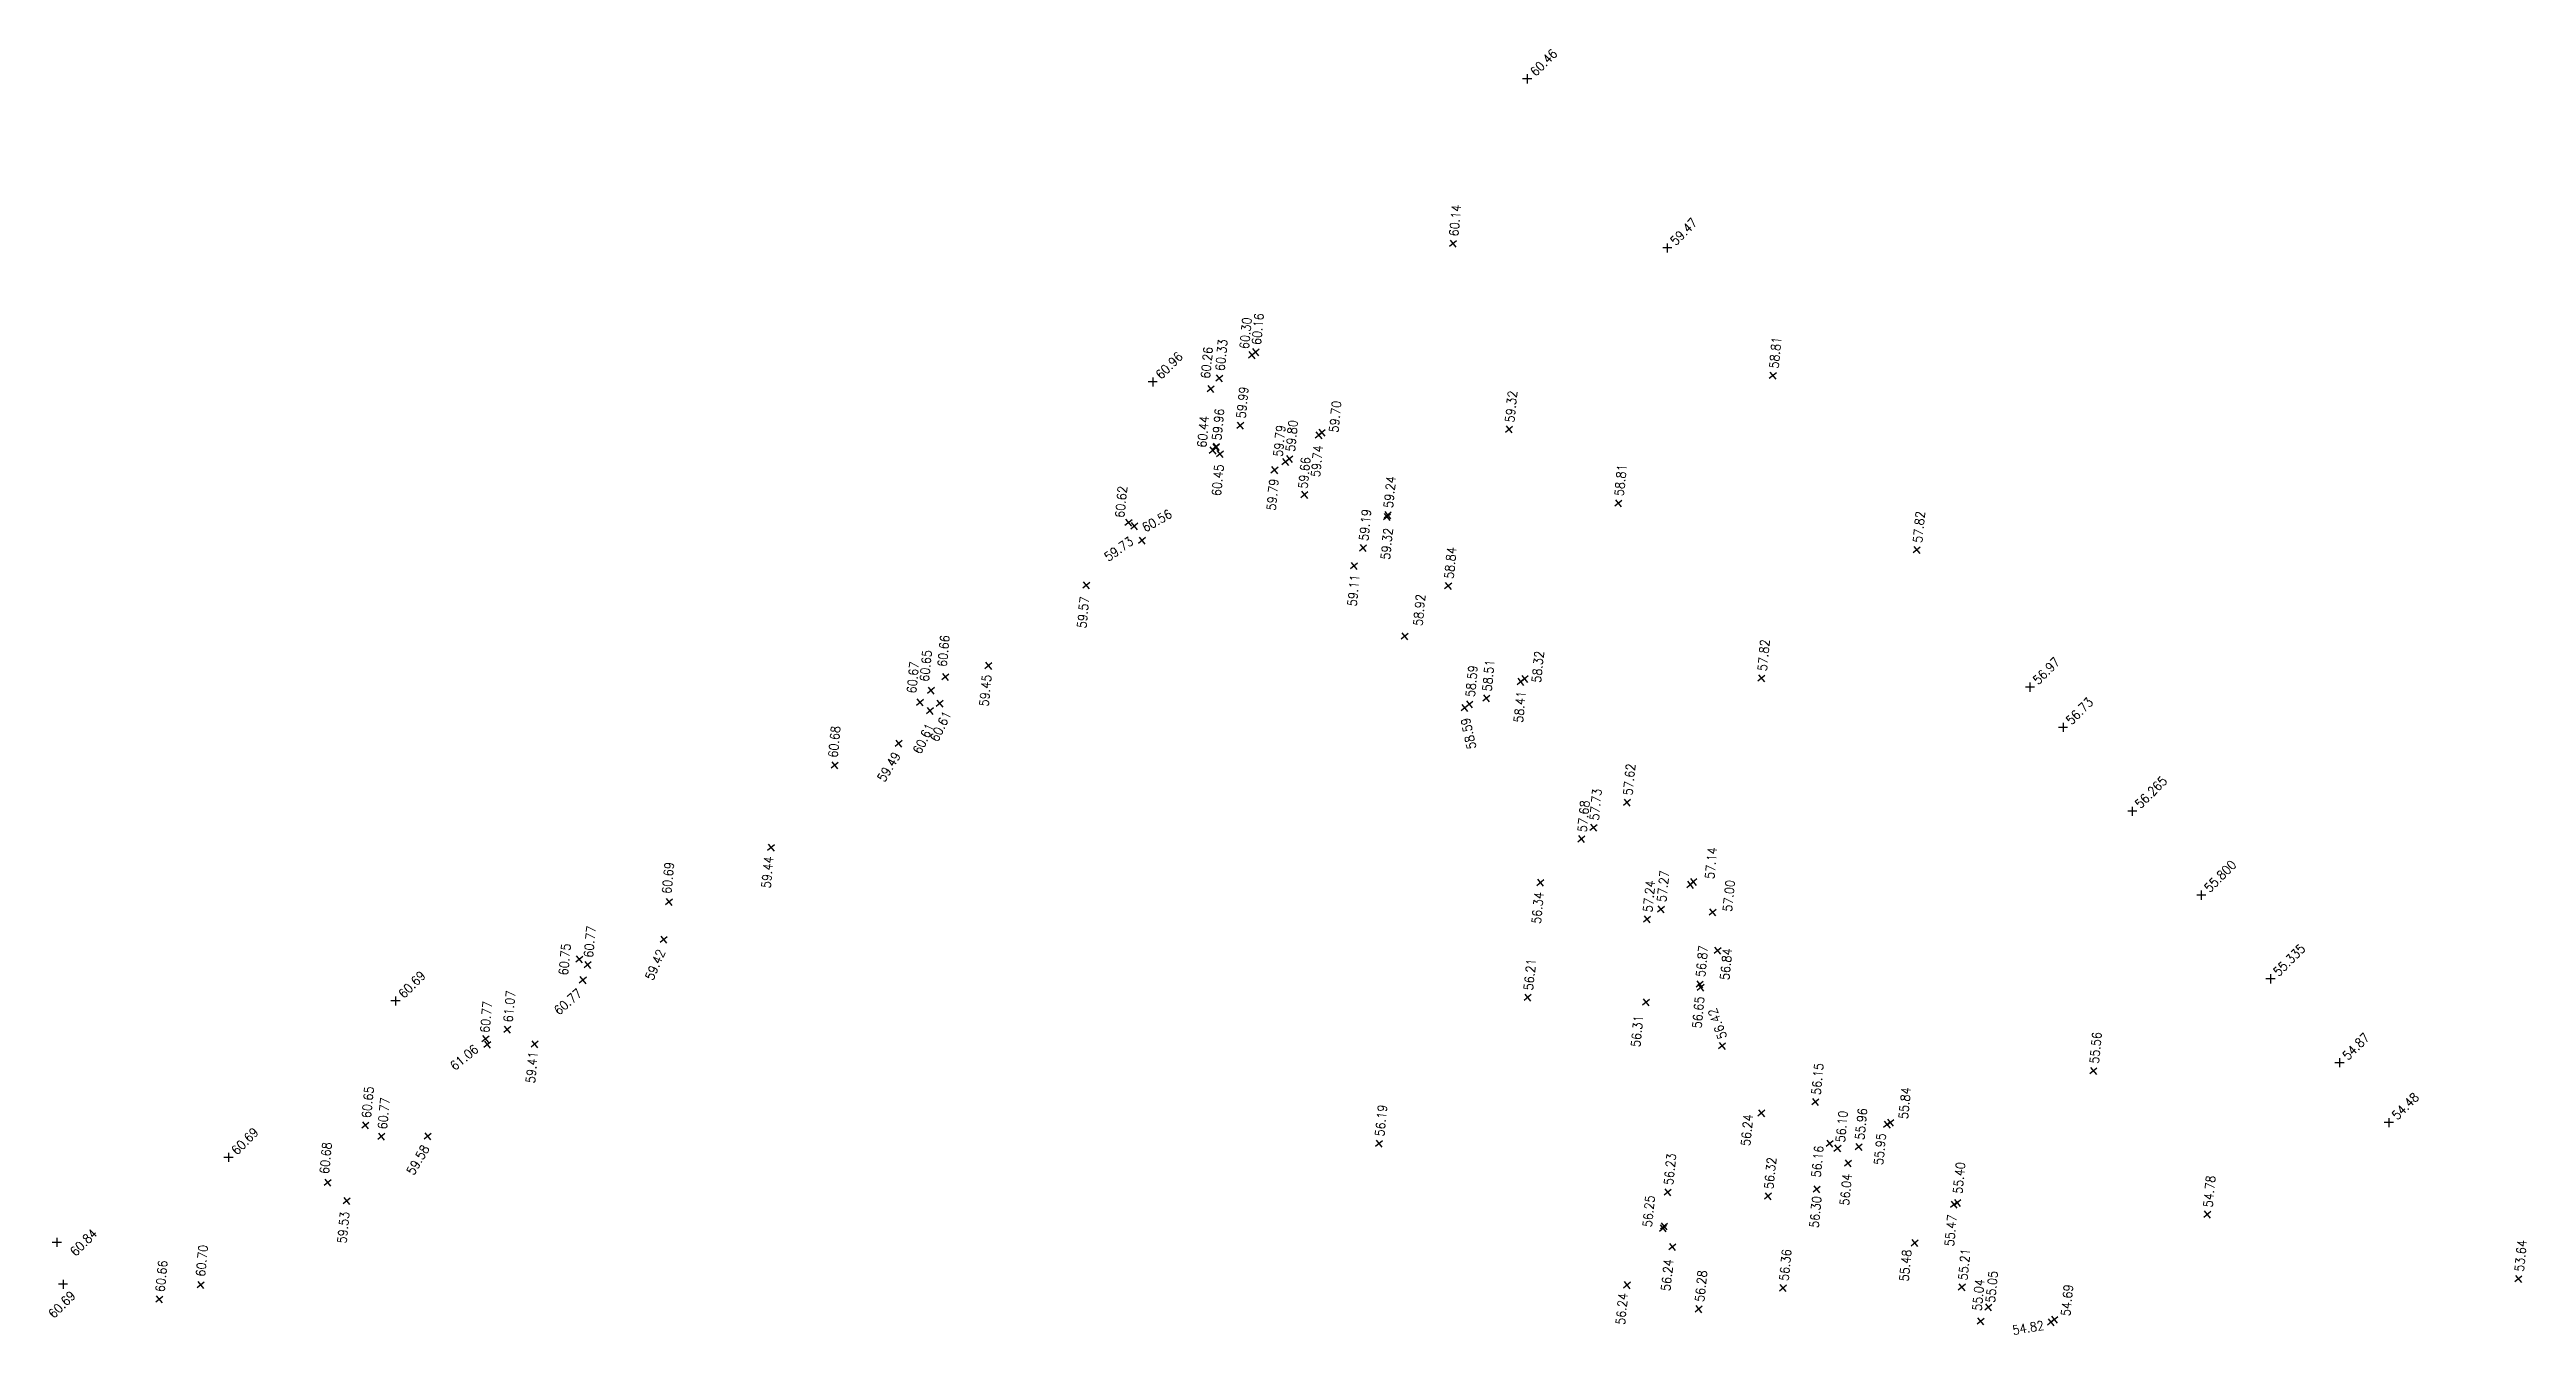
# Model space of a CAD drawing. Header units: metres. Extents: x 815 to 1022, y 915 to 1121.
# Drawn here: x 873.6 to 982, y 1065 to 1121.2 of the extents above; entities that cross this region are included whole.
import ezdxf
from ezdxf.enums import TextEntityAlignment as Align

# ---------------------------------------------------------------- set-up
doc = ezdxf.new("R2010")
doc.units = ezdxf.units.M
doc.header["$LTSCALE"] = 2
doc.header["$PDMODE"] = 35
doc.header["$PDSIZE"] = 0.002
for name, color, linetype in [('__TOPO', 7, 'Continuous'), ('ASPHALT', 5, 'Continuous'), ('BUILDG', 4, 'Continuous'), ('CONCRT', 5, 'Continuous'), ('CURB', 5, 'Continuous'), ('ELEV', 1, 'Continuous'), ('GUTTER', 7, 'Continuous'), ('NAME', 7, 'Continuous'), ('NATGRD', 7, 'Continuous'), ('NOTE', 2, 'Continuous'), ('RTWALL', 6, 'Continuous'), ('SIDEWALK', 5, 'Continuous'), ('X-OVER', 7, 'Continuous')]:
    doc.layers.add(name, color=color, linetype=linetype)
doc.styles.add('ROMANS', font='ROMANS.SHX')

# ---------------------------------------------------------------- blocks, each defined once
blk = doc.blocks.new('CROSS-UNDERHILL')
at = {"color": 1}
for p, q in [((0.001, 0), (-0.001, 0)), ((0, 0.001), (0, -0.001))]:
    blk.add_line(p, q, dxfattribs=at)
blk = doc.blocks.new('Point-Underhill')
at = {"lineweight": 0}
blk.add_point((0, 0), dxfattribs=at)
at = {"layer": '__TOPO'}
blk.add_point((0, 0), dxfattribs=at)
at = {"lineweight": 0}
blk.add_blockref('CROSS-UNDERHILL', (0, 0), dxfattribs=at)
at = {"layer": 'ELEV', "lineweight": 0, "style": 'ROMANS', "width": 0.9}
for tag, p in [('ELEV2', (-0.00106, 0.00325)), ('ELEV', (0.00114, 0.00112))]:
    blk.add_attdef(tag, text='', height=0.002, rotation=45, dxfattribs=at).set_placement(p, align=Align.MIDDLE_LEFT)
at = {"layer": 'NAME', "lineweight": 0, "style": 'ROMANS', "width": 0.9}
blk.add_attdef('NAME', text='', height=0.002, dxfattribs=at).set_placement((-0.00267, 0.00004), align=Align.MIDDLE_RIGHT)
at = {"layer": 'NOTE', "lineweight": 0, "style": 'ROMANS', "width": 0.9}
for tag, p in [('NOTE', (-0.00047, -0.00269)), ('NOTE2', (-0.00047, -0.00595))]:
    blk.add_attdef(tag, text='', height=0.002, dxfattribs=at).set_placement(p, align=Align.TOP_CENTER)

msp = doc.modelspace()

# ---------------------------------------------------------------- block references
at = {"layer": 'ASPHALT'}
ref = msp.add_blockref('Point-Underhill', (935.02, 1112.75, 60.14), dxfattribs=dict(at, xscale=200.0000000000001, yscale=200.0000000000001, zscale=0.8000000000000007, rotation=39.54500000000002))
ref.add_attrib('ELEV', '60.14', dxfattribs={"layer": 'ELEV', "lineweight": 0, "height": 0.4, "rotation": 84.545, "style": 'ROMANS', "width": 0.9}).set_placement((935.05, 1113.07), align=Align.MIDDLE_LEFT)
ref = msp.add_blockref('Point-Underhill', (949.02, 1106.97, 58.83), dxfattribs=dict(at, xscale=200.0000000000001, yscale=200.0000000000001, zscale=0.8000000000000007, rotation=39.54500000000002))
ref.add_attrib('ELEV', '58.81', dxfattribs={"layer": 'ELEV', "lineweight": 0, "height": 0.4, "rotation": 84.545, "style": 'ROMANS', "width": 0.9}).set_placement((949.06, 1107.29, 0.02), align=Align.MIDDLE_LEFT)
ref = msp.add_blockref('Point-Underhill', (937.47, 1104.62, 59.32), dxfattribs=dict(at, xscale=200, yscale=200, zscale=0.8000000000000007, rotation=39.54500000000004))
ref.add_attrib('ELEV', '59.32', dxfattribs={"layer": 'ELEV', "lineweight": 0, "height": 0.4, "rotation": 84.545, "style": 'ROMANS', "width": 0.9}).set_placement((937.5, 1104.93), align=Align.MIDDLE_LEFT)
ref = msp.add_blockref('Point-Underhill', (927.21, 1102.84, 59.79), dxfattribs=dict(at, xscale=200.0000000000001, yscale=200.0000000000001, zscale=0.8000000000000007, rotation=39.54500000000002))
ref.add_attrib('ELEV', '59.79', dxfattribs={"layer": 'ELEV', "lineweight": 0, "height": 0.4, "rotation": 84.545, "style": 'ROMANS', "width": 0.9}).set_placement((927.06, 1101.08), align=Align.MIDDLE_LEFT)
ref = msp.add_blockref('Point-Underhill', (928.52, 1101.76, 59.66), dxfattribs=dict(at, xscale=200, yscale=200, zscale=0.8000000000000007, rotation=39.54500000000004))
ref.add_attrib('ELEV', '59.66', dxfattribs={"layer": 'ELEV', "lineweight": 0, "height": 0.4, "rotation": 84.545, "style": 'ROMANS', "width": 0.9}).set_placement((928.45, 1102.03), align=Align.MIDDLE_LEFT)
ref = msp.add_blockref('Point-Underhill', (942.26, 1101.39, 58.81), dxfattribs=dict(at, xscale=200.0000000000001, yscale=200.0000000000001, zscale=0.8000000000000007, rotation=39.54500000000002))
ref.add_attrib('ELEV', '58.81', dxfattribs={"layer": 'ELEV', "lineweight": 0, "height": 0.4, "rotation": 84.545, "style": 'ROMANS', "width": 0.9}).set_placement((942.29, 1101.71), align=Align.MIDDLE_LEFT)
ref = msp.add_blockref('Point-Underhill', (955.32, 1099.35, 57.79), dxfattribs=dict(at, xscale=200, yscale=200, zscale=0.8000000000000007, rotation=39.54500000000004))
ref.add_attrib('ELEV', '57.82', dxfattribs={"layer": 'ELEV', "lineweight": 0, "height": 0.4, "rotation": 84.545, "style": 'ROMANS', "width": 0.9}).set_placement((955.35, 1099.66, -0.03), align=Align.MIDDLE_LEFT)
ref = msp.add_blockref('Point-Underhill', (948.52, 1093.73, 57.82), dxfattribs=dict(at, xscale=200, yscale=200, zscale=0.8000000000000007, rotation=39.54500000000004))
ref.add_attrib('ELEV', '57.82', dxfattribs={"layer": 'ELEV', "lineweight": 0, "height": 0.4, "rotation": 84.545, "style": 'ROMANS', "width": 0.9}).set_placement((948.55, 1094.05), align=Align.MIDDLE_LEFT)
ref = msp.add_blockref('Point-Underhill', (940.64, 1086.7, 57.68), dxfattribs=dict(at, xscale=200, yscale=200, zscale=0.8000000000000007, rotation=39.54500000000004))
ref.add_attrib('ELEV', '57.68', dxfattribs={"layer": 'ELEV', "lineweight": 0, "height": 0.4, "rotation": 84.545, "style": 'ROMANS', "width": 0.9}).set_placement((940.67, 1087.01), align=Align.MIDDLE_LEFT)
ref = msp.add_blockref('Point-Underhill', (938.84, 1084.79, 56.34), dxfattribs=dict(at, xscale=200, yscale=200, zscale=0.8000000000000007, rotation=39.54500000000004))
ref.add_attrib('ELEV', '56.34', dxfattribs={"layer": 'ELEV', "lineweight": 0, "height": 0.4, "rotation": 84.545, "style": 'ROMANS', "width": 0.9}).set_placement((938.66, 1083), align=Align.MIDDLE_LEFT)
ref = msp.add_blockref('Point-Underhill', (938.29, 1079.77, 56.21), dxfattribs=dict(at, xscale=200, yscale=200, zscale=0.8000000000000007, rotation=39.54500000000004))
ref.add_attrib('ELEV', '56.21', dxfattribs={"layer": 'ELEV', "lineweight": 0, "height": 0.4, "rotation": 84.545, "style": 'ROMANS', "width": 0.9}).set_placement((938.32, 1080.09), align=Align.MIDDLE_LEFT)
ref = msp.add_blockref('Point-Underhill', (943.47, 1079.56, 56.31), dxfattribs=dict(at, xscale=200.0000000000001, yscale=200.0000000000001, zscale=0.8000000000000007, rotation=39.54500000000002))
ref.add_attrib('ELEV', '56.31', dxfattribs={"layer": 'ELEV', "lineweight": 0, "height": 0.4, "rotation": 84.545, "style": 'ROMANS', "width": 0.9}).set_placement((943.01, 1077.61), align=Align.MIDDLE_LEFT)
ref = msp.add_blockref('Point-Underhill', (946.8, 1077.65, 56.42), dxfattribs=dict(at, xscale=200.0000000000001, yscale=200.0000000000001, zscale=0.8000000000000007, rotation=39.54500000000002))
ref.add_attrib('ELEV', '56.42', dxfattribs={"layer": 'ELEV', "lineweight": 0, "height": 0.4, "rotation": 110.0973, "style": 'ROMANS', "width": 0.9}).set_placement((946.83, 1077.97), align=Align.MIDDLE_LEFT)
ref = msp.add_blockref('Point-Underhill', (963.05, 1076.56, 55.56), dxfattribs=dict(at, xscale=200.0000000000001, yscale=200.0000000000001, zscale=0.8000000000000007, rotation=39.54500000000002))
ref.add_attrib('ELEV', '55.56', dxfattribs={"layer": 'ELEV', "lineweight": 0, "height": 0.4, "rotation": 84.545, "style": 'ROMANS', "width": 0.9}).set_placement((963.08, 1076.88), align=Align.MIDDLE_LEFT)
ref = msp.add_blockref('Point-Underhill', (950.88, 1075.2, 56.15), dxfattribs=dict(at, xscale=200, yscale=200, zscale=0.8000000000000007, rotation=39.54500000000004))
ref.add_attrib('ELEV', '56.15', dxfattribs={"layer": 'ELEV', "lineweight": 0, "height": 0.4, "rotation": 84.545, "style": 'ROMANS', "width": 0.9}).set_placement((950.91, 1075.52), align=Align.MIDDLE_LEFT)
ref = msp.add_blockref('Point-Underhill', (931.78, 1073.38, 56.19), dxfattribs=dict(at, xscale=200, yscale=200, zscale=0.8000000000000007, rotation=39.54500000000004))
ref.add_attrib('ELEV', '56.19', dxfattribs={"layer": 'ELEV', "lineweight": 0, "height": 0.4, "rotation": 84.545, "style": 'ROMANS', "width": 0.9}).set_placement((931.81, 1073.7), align=Align.MIDDLE_LEFT)
ref = msp.add_blockref('Point-Underhill', (948.52, 1074.71, 56.24), dxfattribs=dict(at, xscale=200.0000000000001, yscale=200.0000000000001, zscale=0.8000000000000007, rotation=39.54500000000002))
ref.add_attrib('ELEV', '56.24', dxfattribs={"layer": 'ELEV', "lineweight": 0, "height": 0.4, "rotation": 84.545, "style": 'ROMANS', "width": 0.9}).set_placement((947.82, 1073.28), align=Align.MIDDLE_LEFT)
ref = msp.add_blockref('Point-Underhill', (944.42, 1071.25, 56.23), dxfattribs=dict(at, xscale=200.0000000000001, yscale=200.0000000000001, zscale=0.8000000000000007, rotation=39.54500000000002))
ref.add_attrib('ELEV', '56.23', dxfattribs={"layer": 'ELEV', "lineweight": 0, "height": 0.4, "rotation": 84.545, "style": 'ROMANS', "width": 0.9}).set_placement((944.45, 1071.57), align=Align.MIDDLE_LEFT)
ref = msp.add_blockref('Point-Underhill', (968.03, 1070.28, 54.78), dxfattribs=dict(at, xscale=200, yscale=200, zscale=0.8000000000000007, rotation=39.54500000000004))
ref.add_attrib('ELEV', '54.78', dxfattribs={"layer": 'ELEV', "lineweight": 0, "height": 0.4, "rotation": 84.545, "style": 'ROMANS', "width": 0.9}).set_placement((968.06, 1070.6), align=Align.MIDDLE_LEFT)
at = {"layer": 'ASPHALT', "xscale": 200.0000000000001, "yscale": 200.0000000000001, "zscale": 0.8000000000000007, "rotation": 39.54500000000002}
msp.add_blockref('Point-Underhill', (944.21, 1069.67, 56.26), dxfattribs=at)
at = {"layer": 'ASPHALT'}
ref = msp.add_blockref('Point-Underhill', (944.62, 1068.86, 56.24), dxfattribs=dict(at, xscale=200.0000000000001, yscale=200.0000000000001, zscale=0.8000000000000007, rotation=39.54500000000002))
ref.add_attrib('ELEV', '56.24', dxfattribs={"layer": 'ELEV', "lineweight": 0, "height": 0.4, "rotation": 84.545, "style": 'ROMANS', "width": 0.9}).set_placement((944.33, 1066.94), align=Align.MIDDLE_LEFT)
ref = msp.add_blockref('Point-Underhill', (981.65, 1067.46, 53.64), dxfattribs=dict(at, xscale=200.0000000000001, yscale=200.0000000000001, zscale=0.8000000000000007, rotation=39.54500000000002))
ref.add_attrib('ELEV', '53.64', dxfattribs={"layer": 'ELEV', "lineweight": 0, "height": 0.4, "rotation": 84.545, "style": 'ROMANS', "width": 0.9}).set_placement((981.68, 1067.78), align=Align.MIDDLE_LEFT)
ref = msp.add_blockref('Point-Underhill', (958.45, 1066.22, 55.05), dxfattribs=dict(at, xscale=200.0000000000001, yscale=200.0000000000001, zscale=0.8000000000000007, rotation=39.54500000000002))
ref.add_attrib('ELEV', '55.05', dxfattribs={"layer": 'ELEV', "lineweight": 0, "height": 0.4, "rotation": 84.545, "style": 'ROMANS', "width": 0.9}).set_placement((958.54, 1066.43), align=Align.MIDDLE_LEFT)
ref = msp.add_blockref('Point-Underhill', (942.64, 1067.19, 56.24), dxfattribs=dict(at, xscale=200.0000000000001, yscale=200.0000000000001, zscale=0.8000000000000007, rotation=39.54500000000002))
ref.add_attrib('ELEV', '56.24', dxfattribs={"layer": 'ELEV', "lineweight": 0, "height": 0.4, "rotation": 84.545, "style": 'ROMANS', "width": 0.9}).set_placement((942.34, 1065.46), align=Align.MIDDLE_LEFT)
at = {"layer": 'BUILDG'}
ref = msp.add_blockref('Point-Underhill', (924.82, 1103.55, 60.45), dxfattribs=dict(at, xscale=200.0000000000001, yscale=200.0000000000001, zscale=0.8000000000000007, rotation=39.54500000000002))
ref.add_attrib('ELEV', '60.45', dxfattribs={"layer": 'ELEV', "lineweight": 0, "height": 0.4, "rotation": 84.545, "style": 'ROMANS', "width": 0.9}).set_placement((924.66, 1101.71), align=Align.MIDDLE_LEFT)
ref = msp.add_blockref('Point-Underhill', (921.07, 1100.39, 60.56), dxfattribs=dict(at, xscale=200, yscale=200, zscale=0.8000000000000007, rotation=39.54500000000004))
ref.add_attrib('ELEV', '60.56', dxfattribs={"layer": 'ELEV', "lineweight": 0, "height": 0.4, "rotation": 29.6161, "style": 'ROMANS', "width": 0.9}).set_placement((921.46, 1100.29), align=Align.MIDDLE_LEFT)
ref = msp.add_blockref('Point-Underhill', (873.92, 1069.06, 60.84), dxfattribs=dict(at, xscale=200, yscale=200, zscale=0.8))
ref.add_attrib('ELEV', '60.84', dxfattribs={"layer": 'ELEV', "lineweight": 0, "height": 0.4, "rotation": 45, "style": 'ROMANS', "width": 0.9}).set_placement((874.6, 1068.57), align=Align.MIDDLE_LEFT)
at = {"layer": 'CONCRT'}
ref = msp.add_blockref('Point-Underhill', (912.18, 1093.2, 60.65), dxfattribs=dict(at, xscale=200, yscale=200, zscale=0.8000000000000007, rotation=39.54500000000004))
ref.add_attrib('ELEV', '60.65', dxfattribs={"layer": 'ELEV', "lineweight": 0, "height": 0.4, "rotation": 84.545, "style": 'ROMANS', "width": 0.9}).set_placement((911.88, 1093.59), align=Align.MIDDLE_LEFT)
ref = msp.add_blockref('Point-Underhill', (911.69, 1092.68, 60.67), dxfattribs=dict(at, xscale=200.0000000000001, yscale=200.0000000000001, zscale=0.8000000000000007, rotation=39.54500000000002))
ref.add_attrib('ELEV', '60.67', dxfattribs={"layer": 'ELEV', "lineweight": 0, "height": 0.4, "rotation": 84.545, "style": 'ROMANS', "width": 0.9}).set_placement((911.32, 1093.08), align=Align.MIDDLE_LEFT)
ref = msp.add_blockref('Point-Underhill', (912.56, 1092.63, 60.61), dxfattribs=dict(at, xscale=200, yscale=200, zscale=0.8000000000000007, rotation=39.54500000000004))
ref.add_attrib('ELEV', '60.61', dxfattribs={"layer": 'ELEV', "lineweight": 0, "height": 0.4, "rotation": 63.9476, "style": 'ROMANS', "width": 0.9}).set_placement((912.29, 1091.01), align=Align.MIDDLE_LEFT)
ref = msp.add_blockref('Point-Underhill', (912.13, 1092.31, 60.61), dxfattribs=dict(at, xscale=200.0000000000001, yscale=200.0000000000001, zscale=0.8000000000000007, rotation=39.54500000000002))
ref.add_attrib('ELEV', '60.61', dxfattribs={"layer": 'ELEV', "lineweight": 0, "height": 0.4, "rotation": 63.9476, "style": 'ROMANS', "width": 0.9}).set_placement((911.54, 1090.47), align=Align.MIDDLE_LEFT)
ref = msp.add_blockref('Point-Underhill', (893.63, 1078.37, 61.07), dxfattribs=dict(at, xscale=200.0000000000001, yscale=200.0000000000001, zscale=0.8000000000000007, rotation=39.54500000000002))
ref.add_attrib('ELEV', '61.07', dxfattribs={"layer": 'ELEV', "lineweight": 0, "height": 0.4, "rotation": 84.545, "style": 'ROMANS', "width": 0.9}).set_placement((893.66, 1078.69), align=Align.MIDDLE_LEFT)
ref = msp.add_blockref('Point-Underhill', (892.76, 1077.71, 61.06), dxfattribs=dict(at, xscale=200, yscale=200, zscale=0.8000000000000007, rotation=39.54500000000004))
ref.add_attrib('ELEV', '61.06', dxfattribs={"layer": 'ELEV', "lineweight": 0, "height": 0.4, "rotation": 39.545, "style": 'ROMANS', "width": 0.9}).set_placement((891.21, 1076.71), align=Align.MIDDLE_LEFT)
ref = msp.add_blockref('Point-Underhill', (948.81, 1071.08, 56.32), dxfattribs=dict(at, xscale=200, yscale=200, zscale=0.8000000000000007, rotation=39.54500000000004))
ref.add_attrib('ELEV', '56.32', dxfattribs={"layer": 'ELEV', "lineweight": 0, "height": 0.4, "rotation": 84.545, "style": 'ROMANS', "width": 0.9}).set_placement((948.84, 1071.4), align=Align.MIDDLE_LEFT)
ref = msp.add_blockref('Point-Underhill', (944.26, 1069.76, 56.25), dxfattribs=dict(at, xscale=200, yscale=200, zscale=0.8000000000000007, rotation=39.54500000000004))
ref.add_attrib('ELEV', '56.25', dxfattribs={"layer": 'ELEV', "lineweight": 0, "height": 0.4, "rotation": 84.545, "style": 'ROMANS', "width": 0.9}).set_placement((943.52, 1069.73), align=Align.MIDDLE_LEFT)
ref = msp.add_blockref('Point-Underhill', (945.77, 1066.14, 56.28), dxfattribs=dict(at, xscale=200, yscale=200, zscale=0.8000000000000007, rotation=39.54500000000004))
ref.add_attrib('ELEV', '56.28', dxfattribs={"layer": 'ELEV', "lineweight": 0, "height": 0.4, "rotation": 84.545, "style": 'ROMANS', "width": 0.9}).set_placement((945.81, 1066.46), align=Align.MIDDLE_LEFT)
ref = msp.add_blockref('Point-Underhill', (957.29, 1067.1, 55.21), dxfattribs=dict(at, xscale=200, yscale=200, zscale=0.8000000000000007, rotation=39.54500000000004))
ref.add_attrib('ELEV', '55.21', dxfattribs={"layer": 'ELEV', "lineweight": 0, "height": 0.4, "rotation": 84.545, "style": 'ROMANS', "width": 0.9}).set_placement((957.33, 1067.41), align=Align.MIDDLE_LEFT)
at = {"layer": 'CURB'}
ref = msp.add_blockref('Point-Underhill', (938.27, 1119.96, 60.46), dxfattribs=dict(at, xscale=200, yscale=200, zscale=0.8))
ref.add_attrib('ELEV', '60.46', dxfattribs={"layer": 'ELEV', "lineweight": 0, "height": 0.4, "rotation": 45, "style": 'ROMANS', "width": 0.9}).set_placement((938.5, 1120.18), align=Align.MIDDLE_LEFT)
ref = msp.add_blockref('Point-Underhill', (944.4, 1112.56, 59.47), dxfattribs=dict(at, xscale=200, yscale=200, zscale=0.8))
ref.add_attrib('ELEV', '59.47', dxfattribs={"layer": 'ELEV', "lineweight": 0, "height": 0.4, "rotation": 45, "style": 'ROMANS', "width": 0.9}).set_placement((944.63, 1112.78), align=Align.MIDDLE_LEFT)
ref = msp.add_blockref('Point-Underhill', (926.22, 1107.87, 60.3), dxfattribs=dict(at, xscale=200, yscale=200, zscale=0.8000000000000007, rotation=39.54500000000004))
ref.add_attrib('ELEV', '60.30', dxfattribs={"layer": 'ELEV', "lineweight": 0, "height": 0.4, "rotation": 84.545, "style": 'ROMANS', "width": 0.9}).set_placement((925.88, 1108.14), align=Align.MIDDLE_LEFT)
ref = msp.add_blockref('Point-Underhill', (929.15, 1104.36, 59.74), dxfattribs=dict(at, xscale=200, yscale=200, zscale=0.8000000000000007, rotation=39.54500000000004))
ref.add_attrib('ELEV', '59.74', dxfattribs={"layer": 'ELEV', "lineweight": 0, "height": 0.4, "rotation": 84.545, "style": 'ROMANS', "width": 0.9}).set_placement((929, 1102.54), align=Align.MIDDLE_LEFT)
ref = msp.add_blockref('Point-Underhill', (932.13, 1100.79, 59.32), dxfattribs=dict(at, xscale=200, yscale=200, zscale=0.8000000000000007, rotation=39.54500000000004))
ref.add_attrib('ELEV', '59.32', dxfattribs={"layer": 'ELEV', "lineweight": 0, "height": 0.4, "rotation": 84.545, "style": 'ROMANS', "width": 0.9}).set_placement((932.06, 1098.93), align=Align.MIDDLE_LEFT)
ref = msp.add_blockref('Point-Underhill', (960.27, 1093.35, 56.97), dxfattribs=dict(at, xscale=200, yscale=200, zscale=0.8))
ref.add_attrib('ELEV', '56.97', dxfattribs={"layer": 'ELEV', "lineweight": 0, "height": 0.4, "rotation": 45, "style": 'ROMANS', "width": 0.9}).set_placement((960.5, 1093.57), align=Align.MIDDLE_LEFT)
ref = msp.add_blockref('Point-Underhill', (961.72, 1091.59, 56.73), dxfattribs=dict(at, xscale=200, yscale=200, zscale=0.8))
ref.add_attrib('ELEV', '56.73', dxfattribs={"layer": 'ELEV', "lineweight": 0, "height": 0.4, "rotation": 45, "style": 'ROMANS', "width": 0.9}).set_placement((961.95, 1091.81), align=Align.MIDDLE_LEFT)
ref = msp.add_blockref('Point-Underhill', (964.75, 1087.92, 56.26), dxfattribs=dict(at, xscale=200, yscale=200, zscale=0.8))
ref.add_attrib('ELEV', '56.265', dxfattribs={"layer": 'ELEV', "lineweight": 0, "height": 0.4, "rotation": 45, "style": 'ROMANS', "width": 0.9}).set_placement((964.97, 1088.15, -0.47), align=Align.MIDDLE_LEFT)
ref = msp.add_blockref('Point-Underhill', (967.77, 1084.25, 55.8), dxfattribs=dict(at, xscale=200, yscale=200, zscale=0.8))
ref.add_attrib('ELEV', '55.800', dxfattribs={"layer": 'ELEV', "lineweight": 0, "height": 0.4, "rotation": 45, "style": 'ROMANS', "width": 0.9}).set_placement((968, 1084.48, -0.93), align=Align.MIDDLE_LEFT)
ref = msp.add_blockref('Point-Underhill', (970.8, 1080.59, 55.33), dxfattribs=dict(at, xscale=200, yscale=200, zscale=0.8))
ref.add_attrib('ELEV', '55.335', dxfattribs={"layer": 'ELEV', "lineweight": 0, "height": 0.4, "rotation": 45, "style": 'ROMANS', "width": 0.9}).set_placement((971.02, 1080.81, -1.4), align=Align.MIDDLE_LEFT)
ref = msp.add_blockref('Point-Underhill', (973.82, 1076.92, 54.87), dxfattribs=dict(at, xscale=200, yscale=200, zscale=0.8))
ref.add_attrib('ELEV', '54.87', dxfattribs={"layer": 'ELEV', "lineweight": 0, "height": 0.4, "rotation": 45, "style": 'ROMANS', "width": 0.9}).set_placement((974.05, 1077.14), align=Align.MIDDLE_LEFT)
ref = msp.add_blockref('Point-Underhill', (975.98, 1074.3, 54.48), dxfattribs=dict(at, xscale=200, yscale=200, zscale=0.8))
ref.add_attrib('ELEV', '54.48', dxfattribs={"layer": 'ELEV', "lineweight": 0, "height": 0.4, "rotation": 45, "style": 'ROMANS', "width": 0.9}).set_placement((976.21, 1074.53), align=Align.MIDDLE_LEFT)
ref = msp.add_blockref('Point-Underhill', (954.02, 1074.21, 55.95), dxfattribs=dict(at, xscale=200, yscale=200, zscale=0.8000000000000007, rotation=39.54500000000004))
ref.add_attrib('ELEV', '55.95', dxfattribs={"layer": 'ELEV', "lineweight": 0, "height": 0.4, "rotation": 84.545, "style": 'ROMANS', "width": 0.9}).set_placement((953.64, 1072.45), align=Align.MIDDLE_LEFT)
ref = msp.add_blockref('Point-Underhill', (956.95, 1070.71, 55.47), dxfattribs=dict(at, xscale=200.0000000000001, yscale=200.0000000000001, zscale=0.8000000000000007, rotation=39.54500000000002))
ref.add_attrib('ELEV', '55.47', dxfattribs={"layer": 'ELEV', "lineweight": 0, "height": 0.4, "rotation": 84.545, "style": 'ROMANS', "width": 0.9}).set_placement((956.74, 1068.89), align=Align.MIDDLE_LEFT)
ref = msp.add_blockref('Point-Underhill', (961.19, 1065.57, 54.82), dxfattribs=dict(at, xscale=200, yscale=200, zscale=0.8000000000000007, rotation=39.54500000000004))
ref.add_attrib('ELEV', '54.82', dxfattribs={"layer": 'ELEV', "lineweight": 0, "height": 0.4, "rotation": 9.7456, "style": 'ROMANS', "width": 0.9}).set_placement((959.51, 1065.21), align=Align.MIDDLE_LEFT)
at = {"layer": 'GUTTER'}
ref = msp.add_blockref('Point-Underhill', (926.38, 1108, 60.16), dxfattribs=dict(at, xscale=200, yscale=200, zscale=0.8000000000000007, rotation=39.54500000000004))
ref.add_attrib('ELEV', '60.16', dxfattribs={"layer": 'ELEV', "lineweight": 0, "height": 0.4, "rotation": 84.545, "style": 'ROMANS', "width": 0.9}).set_placement((926.41, 1108.32), align=Align.MIDDLE_LEFT)
ref = msp.add_blockref('Point-Underhill', (929.28, 1104.48, 59.7), dxfattribs=dict(at, xscale=200, yscale=200, zscale=0.8000000000000007, rotation=39.54500000000004))
ref.add_attrib('ELEV', '59.70', dxfattribs={"layer": 'ELEV', "lineweight": 0, "height": 0.4, "rotation": 84.545, "style": 'ROMANS', "width": 0.9}).set_placement((929.8, 1104.49), align=Align.MIDDLE_LEFT)
ref = msp.add_blockref('Point-Underhill', (932.16, 1100.87, 59.24), dxfattribs=dict(at, xscale=200, yscale=200, zscale=0.8000000000000007, rotation=39.54500000000004))
ref.add_attrib('ELEV', '59.24', dxfattribs={"layer": 'ELEV', "lineweight": 0, "height": 0.4, "rotation": 84.545, "style": 'ROMANS', "width": 0.9}).set_placement((932.19, 1101.19), align=Align.MIDDLE_LEFT)
ref = msp.add_blockref('Point-Underhill', (934.81, 1097.77, 58.84), dxfattribs=dict(at, xscale=200.0000000000001, yscale=200.0000000000001, zscale=0.8000000000000007, rotation=39.54500000000002))
ref.add_attrib('ELEV', '58.84', dxfattribs={"layer": 'ELEV', "lineweight": 0, "height": 0.4, "rotation": 84.545, "style": 'ROMANS', "width": 0.9}).set_placement((934.84, 1098.09), align=Align.MIDDLE_LEFT)
ref = msp.add_blockref('Point-Underhill', (938.16, 1093.71, 58.32), dxfattribs=dict(at, xscale=200, yscale=200, zscale=0.8000000000000007, rotation=39.54500000000004))
ref.add_attrib('ELEV', '58.32', dxfattribs={"layer": 'ELEV', "lineweight": 0, "height": 0.4, "rotation": 84.545, "style": 'ROMANS', "width": 0.9}).set_placement((938.67, 1093.55), align=Align.MIDDLE_LEFT)
ref = msp.add_blockref('Point-Underhill', (942.64, 1088.3, 57.62), dxfattribs=dict(at, xscale=200.0000000000001, yscale=200.0000000000001, zscale=0.8000000000000007, rotation=39.54500000000002))
ref.add_attrib('ELEV', '57.62', dxfattribs={"layer": 'ELEV', "lineweight": 0, "height": 0.4, "rotation": 84.545, "style": 'ROMANS', "width": 0.9}).set_placement((942.67, 1088.62), align=Align.MIDDLE_LEFT)
ref = msp.add_blockref('Point-Underhill', (945.54, 1084.83, 57.14), dxfattribs=dict(at, xscale=200, yscale=200, zscale=0.8000000000000007, rotation=39.54500000000004))
ref.add_attrib('ELEV', '57.14', dxfattribs={"layer": 'ELEV', "lineweight": 0, "height": 0.4, "rotation": 84.545, "style": 'ROMANS', "width": 0.9}).set_placement((946.25, 1084.96), align=Align.MIDDLE_LEFT)
ref = msp.add_blockref('Point-Underhill', (946.38, 1083.5, 57), dxfattribs=dict(at, xscale=200.0000000000001, yscale=200.0000000000001, zscale=0.8000000000000007, rotation=39.54500000000002))
ref.add_attrib('ELEV', '57.00', dxfattribs={"layer": 'ELEV', "lineweight": 0, "height": 0.4, "rotation": 84.545, "style": 'ROMANS', "width": 0.9}).set_placement((947.03, 1083.53), align=Align.MIDDLE_LEFT)
ref = msp.add_blockref('Point-Underhill', (946.6, 1081.82, 56.84), dxfattribs=dict(at, xscale=200.0000000000001, yscale=200.0000000000001, zscale=0.8000000000000007, rotation=39.54500000000002))
ref.add_attrib('ELEV', '56.84', dxfattribs={"layer": 'ELEV', "lineweight": 0, "height": 0.4, "rotation": 84.545, "style": 'ROMANS', "width": 0.9}).set_placement((946.91, 1080.54), align=Align.MIDDLE_LEFT)
ref = msp.add_blockref('Point-Underhill', (945.86, 1080.21, 56.65), dxfattribs=dict(at, xscale=200, yscale=200, zscale=0.8000000000000007, rotation=39.54500000000004))
ref.add_attrib('ELEV', '56.65', dxfattribs={"layer": 'ELEV', "lineweight": 0, "height": 0.4, "rotation": 84.545, "style": 'ROMANS', "width": 0.9}).set_placement((945.69, 1078.43), align=Align.MIDDLE_LEFT)
ref = msp.add_blockref('Point-Underhill', (954.16, 1074.3, 55.84), dxfattribs=dict(at, xscale=200, yscale=200, zscale=0.8000000000000007, rotation=39.54500000000004))
ref.add_attrib('ELEV', '55.84', dxfattribs={"layer": 'ELEV', "lineweight": 0, "height": 0.4, "rotation": 84.545, "style": 'ROMANS', "width": 0.9}).set_placement((954.73, 1074.46), align=Align.MIDDLE_LEFT)
ref = msp.add_blockref('Point-Underhill', (957.09, 1070.79, 55.4), dxfattribs=dict(at, xscale=200, yscale=200, zscale=0.8000000000000007, rotation=39.54500000000004))
ref.add_attrib('ELEV', '55.40', dxfattribs={"layer": 'ELEV', "lineweight": 0, "height": 0.4, "rotation": 84.545, "style": 'ROMANS', "width": 0.9}).set_placement((957.11, 1071.19), align=Align.MIDDLE_LEFT)
ref = msp.add_blockref('Point-Underhill', (961.34, 1065.68, 54.69), dxfattribs=dict(at, xscale=200.0000000000001, yscale=200.0000000000001, zscale=0.8000000000000007, rotation=39.54500000000002))
ref.add_attrib('ELEV', '54.69', dxfattribs={"layer": 'ELEV', "lineweight": 0, "height": 0.4, "rotation": 84.545, "style": 'ROMANS', "width": 0.9}).set_placement((961.83, 1065.84), align=Align.MIDDLE_LEFT)
at = {"layer": 'NATGRD'}
ref = msp.add_blockref('Point-Underhill', (921.88, 1106.7, 60.96), dxfattribs=dict(at, xscale=200, yscale=200, zscale=0.8))
ref.add_attrib('ELEV', '60.96', dxfattribs={"layer": 'ELEV', "lineweight": 0, "height": 0.4, "rotation": 45, "style": 'ROMANS', "width": 0.9}).set_placement((922.11, 1106.93), align=Align.MIDDLE_LEFT)
ref = msp.add_blockref('Point-Underhill', (896.78, 1081.44, 60.75), dxfattribs=dict(at, xscale=200.0000000000001, yscale=200.0000000000001, zscale=0.8000000000000007, rotation=39.54500000000002))
ref.add_attrib('ELEV', '60.75', dxfattribs={"layer": 'ELEV', "lineweight": 0, "height": 0.4, "rotation": 84.545, "style": 'ROMANS', "width": 0.9}).set_placement((896.08, 1080.75), align=Align.MIDDLE_LEFT)
ref = msp.add_blockref('Point-Underhill', (897.15, 1081.2, 60.77), dxfattribs=dict(at, xscale=200.0000000000001, yscale=200.0000000000001, zscale=0.8000000000000007, rotation=39.54500000000002))
ref.add_attrib('ELEV', '60.77', dxfattribs={"layer": 'ELEV', "lineweight": 0, "height": 0.4, "rotation": 84.545, "style": 'ROMANS', "width": 0.9}).set_placement((897.18, 1081.52), align=Align.MIDDLE_LEFT)
ref = msp.add_blockref('Point-Underhill', (888.74, 1079.62, 60.69), dxfattribs=dict(at, xscale=200, yscale=200, zscale=200))
ref.add_attrib('ELEV', '60.69', dxfattribs={"layer": 'ELEV', "lineweight": 0, "height": 0.4, "rotation": 45, "style": 'ROMANS', "width": 0.9}).set_placement((888.97, 1079.85), align=Align.MIDDLE_LEFT)
ref = msp.add_blockref('Point-Underhill', (892.68, 1077.96, 60.77), dxfattribs=dict(at, xscale=200, yscale=200, zscale=0.8000000000000007, rotation=39.54500000000004))
ref.add_attrib('ELEV', '60.77', dxfattribs={"layer": 'ELEV', "lineweight": 0, "height": 0.4, "rotation": 84.545, "style": 'ROMANS', "width": 0.9}).set_placement((892.64, 1078.23), align=Align.MIDDLE_LEFT)
ref = msp.add_blockref('Point-Underhill', (887.42, 1074.18, 60.65), dxfattribs=dict(at, xscale=200, yscale=200, zscale=0.8000000000000007, rotation=39.54500000000004))
ref.add_attrib('ELEV', '60.65', dxfattribs={"layer": 'ELEV', "lineweight": 0, "height": 0.4, "rotation": 84.545, "style": 'ROMANS', "width": 0.9}).set_placement((887.46, 1074.5), align=Align.MIDDLE_LEFT)
ref = msp.add_blockref('Point-Underhill', (881.43, 1072.78, 60.69), dxfattribs=dict(at, xscale=200, yscale=200, zscale=200))
ref.add_attrib('ELEV', '60.69', dxfattribs={"layer": 'ELEV', "lineweight": 0, "height": 0.4, "rotation": 45, "style": 'ROMANS', "width": 0.9}).set_placement((881.66, 1073), align=Align.MIDDLE_LEFT)
ref = msp.add_blockref('Point-Underhill', (878.4, 1066.57, 60.66), dxfattribs=dict(at, xscale=200, yscale=200, zscale=0.8000000000000007, rotation=39.54500000000004))
ref.add_attrib('ELEV', '60.66', dxfattribs={"layer": 'ELEV', "lineweight": 0, "height": 0.4, "rotation": 84.545, "style": 'ROMANS', "width": 0.9}).set_placement((878.43, 1066.89), align=Align.MIDDLE_LEFT)
ref = msp.add_blockref('Point-Underhill', (874.19, 1067.23, 60.69), dxfattribs=dict(at, xscale=200, yscale=200, zscale=200))
ref.add_attrib('ELEV', '60.69', dxfattribs={"layer": 'ELEV', "lineweight": 0, "height": 0.4, "rotation": 45, "style": 'ROMANS', "width": 0.9}).set_placement((873.65, 1065.85), align=Align.MIDDLE_LEFT)
at = {"layer": 'RTWALL'}
ref = msp.add_blockref('Point-Underhill', (924.42, 1106.39, 60.26), dxfattribs=dict(at, xscale=200, yscale=200, zscale=0.8000000000000007, rotation=39.54500000000004))
ref.add_attrib('ELEV', '60.26', dxfattribs={"layer": 'ELEV', "lineweight": 0, "height": 0.4, "rotation": 84.545, "style": 'ROMANS', "width": 0.9}).set_placement((924.18, 1106.85), align=Align.MIDDLE_LEFT)
ref = msp.add_blockref('Point-Underhill', (925.71, 1104.79, 59.99), dxfattribs=dict(at, xscale=200, yscale=200, zscale=0.8000000000000007, rotation=39.54500000000004))
ref.add_attrib('ELEV', '59.99', dxfattribs={"layer": 'ELEV', "lineweight": 0, "height": 0.4, "rotation": 84.545, "style": 'ROMANS', "width": 0.9}).set_placement((925.74, 1105.11), align=Align.MIDDLE_LEFT)
ref = msp.add_blockref('Point-Underhill', (924.51, 1103.7, 60.44), dxfattribs=dict(at, xscale=200, yscale=200, zscale=0.8000000000000007, rotation=39.54500000000004))
ref.add_attrib('ELEV', '60.44', dxfattribs={"layer": 'ELEV', "lineweight": 0, "height": 0.4, "rotation": 84.545, "style": 'ROMANS', "width": 0.9}).set_placement((924.02, 1103.83), align=Align.MIDDLE_LEFT)
ref = msp.add_blockref('Point-Underhill', (924.64, 1103.83, 59.96), dxfattribs=dict(at, xscale=200, yscale=200, zscale=0.8000000000000007, rotation=39.54500000000004))
ref.add_attrib('ELEV', '59.96', dxfattribs={"layer": 'ELEV', "lineweight": 0, "height": 0.4, "rotation": 84.545, "style": 'ROMANS', "width": 0.9}).set_placement((924.68, 1104.15), align=Align.MIDDLE_LEFT)
at = {"layer": 'RTWALL', "xscale": 200, "yscale": 200, "zscale": 0.8000000000000007, "rotation": 39.54500000000004}
msp.add_blockref('Point-Underhill', (924.65, 1103.87, 59.96), dxfattribs=at)
at = {"layer": 'RTWALL'}
ref = msp.add_blockref('Point-Underhill', (920.82, 1100.54, 60.62), dxfattribs=dict(at, xscale=200.0000000000001, yscale=200.0000000000001, zscale=0.8000000000000007, rotation=39.54500000000002))
ref.add_attrib('ELEV', '60.62', dxfattribs={"layer": 'ELEV', "lineweight": 0, "height": 0.4, "rotation": 84.545, "style": 'ROMANS', "width": 0.9}).set_placement((920.43, 1100.76), align=Align.MIDDLE_LEFT)
ref = msp.add_blockref('Point-Underhill', (921.41, 1099.76, 59.73), dxfattribs=dict(at, xscale=200.0000000000001, yscale=200.0000000000001, zscale=0.8000000000000007, rotation=39.54500000000002))
ref.add_attrib('ELEV', '59.73', dxfattribs={"layer": 'ELEV', "lineweight": 0, "height": 0.4, "rotation": 35.5956, "style": 'ROMANS', "width": 0.9}).set_placement((919.83, 1098.99), align=Align.MIDDLE_LEFT)
ref = msp.add_blockref('Point-Underhill', (930.69, 1098.65, 59.11), dxfattribs=dict(at, xscale=200.0000000000001, yscale=200.0000000000001, zscale=0.8000000000000007, rotation=39.54500000000002))
ref.add_attrib('ELEV', '59.11', dxfattribs={"layer": 'ELEV', "lineweight": 0, "height": 0.4, "rotation": 84.545, "style": 'ROMANS', "width": 0.9}).set_placement((930.6, 1096.89), align=Align.MIDDLE_LEFT)
ref = msp.add_blockref('Point-Underhill', (918.97, 1097.8, 59.57), dxfattribs=dict(at, xscale=200, yscale=200, zscale=0.8000000000000007, rotation=39.54500000000004))
ref.add_attrib('ELEV', '59.57', dxfattribs={"layer": 'ELEV', "lineweight": 0, "height": 0.4, "rotation": 84.545, "style": 'ROMANS', "width": 0.9}).set_placement((918.77, 1095.93), align=Align.MIDDLE_LEFT)
ref = msp.add_blockref('Point-Underhill', (912.8, 1093.79, 60.66), dxfattribs=dict(at, xscale=200.0000000000001, yscale=200.0000000000001, zscale=0.8000000000000007, rotation=39.54500000000002))
ref.add_attrib('ELEV', '60.66', dxfattribs={"layer": 'ELEV', "lineweight": 0, "height": 0.4, "rotation": 84.545, "style": 'ROMANS', "width": 0.9}).set_placement((912.66, 1094.24), align=Align.MIDDLE_LEFT)
ref = msp.add_blockref('Point-Underhill', (914.69, 1094.28, 59.45), dxfattribs=dict(at, xscale=200.0000000000001, yscale=200.0000000000001, zscale=0.8000000000000007, rotation=39.54500000000002))
ref.add_attrib('ELEV', '59.45', dxfattribs={"layer": 'ELEV', "lineweight": 0, "height": 0.4, "rotation": 84.545, "style": 'ROMANS', "width": 0.9}).set_placement((914.49, 1092.51), align=Align.MIDDLE_LEFT)
ref = msp.add_blockref('Point-Underhill', (907.96, 1089.93, 60.68), dxfattribs=dict(at, xscale=200, yscale=200, zscale=0.8000000000000007, rotation=39.54500000000004))
ref.add_attrib('ELEV', '60.68', dxfattribs={"layer": 'ELEV', "lineweight": 0, "height": 0.4, "rotation": 84.545, "style": 'ROMANS', "width": 0.9}).set_placement((907.88, 1090.27), align=Align.MIDDLE_LEFT)
ref = msp.add_blockref('Point-Underhill', (910.76, 1090.88, 59.49), dxfattribs=dict(at, xscale=200, yscale=200, zscale=0.8000000000000007, rotation=39.54500000000004))
ref.add_attrib('ELEV', '59.49', dxfattribs={"layer": 'ELEV', "lineweight": 0, "height": 0.4, "rotation": 58.3997, "style": 'ROMANS', "width": 0.9}).set_placement((909.97, 1089.27), align=Align.MIDDLE_LEFT)
ref = msp.add_blockref('Point-Underhill', (905.18, 1086.33, 59.44), dxfattribs=dict(at, xscale=200, yscale=200, zscale=0.8000000000000007, rotation=39.54500000000004))
ref.add_attrib('ELEV', '59.44', dxfattribs={"layer": 'ELEV', "lineweight": 0, "height": 0.4, "rotation": 84.545, "style": 'ROMANS', "width": 0.9}).set_placement((904.95, 1084.56), align=Align.MIDDLE_LEFT)
ref = msp.add_blockref('Point-Underhill', (900.71, 1083.95, 60.69), dxfattribs=dict(at, xscale=200, yscale=200, zscale=0.8000000000000007, rotation=39.54500000000004))
ref.add_attrib('ELEV', '60.69', dxfattribs={"layer": 'ELEV', "lineweight": 0, "height": 0.4, "rotation": 84.545, "style": 'ROMANS', "width": 0.9}).set_placement((900.6, 1084.31), align=Align.MIDDLE_LEFT)
ref = msp.add_blockref('Point-Underhill', (900.48, 1082.3, 59.42), dxfattribs=dict(at, xscale=200.0000000000001, yscale=200.0000000000001, zscale=0.8000000000000007, rotation=39.54500000000002))
ref.add_attrib('ELEV', '59.42', dxfattribs={"layer": 'ELEV', "lineweight": 0, "height": 0.4, "rotation": 66.7028, "style": 'ROMANS', "width": 0.9}).set_placement((899.83, 1080.57), align=Align.MIDDLE_LEFT)
ref = msp.add_blockref('Point-Underhill', (945.82, 1080.35, 56.87), dxfattribs=dict(at, xscale=200.0000000000001, yscale=200.0000000000001, zscale=0.8000000000000007, rotation=39.54500000000002))
ref.add_attrib('ELEV', '56.87', dxfattribs={"layer": 'ELEV', "lineweight": 0, "height": 0.4, "rotation": 84.545, "style": 'ROMANS', "width": 0.9}).set_placement((945.85, 1080.67), align=Align.MIDDLE_LEFT)
ref = msp.add_blockref('Point-Underhill', (896.94, 1080.53, 60.77), dxfattribs=dict(at, xscale=200, yscale=200, zscale=0.8000000000000007, rotation=39.54500000000004))
ref.add_attrib('ELEV', '60.77', dxfattribs={"layer": 'ELEV', "lineweight": 0, "height": 0.4, "rotation": 40.8728, "style": 'ROMANS', "width": 0.9}).set_placement((895.76, 1079.13), align=Align.MIDDLE_LEFT)
ref = msp.add_blockref('Point-Underhill', (894.83, 1077.73, 59.41), dxfattribs=dict(at, xscale=200.0000000000001, yscale=200.0000000000001, zscale=0.8000000000000007, rotation=39.54500000000002))
ref.add_attrib('ELEV', '59.41', dxfattribs={"layer": 'ELEV', "lineweight": 0, "height": 0.4, "rotation": 84.545, "style": 'ROMANS', "width": 0.9}).set_placement((894.64, 1076.03), align=Align.MIDDLE_LEFT)
ref = msp.add_blockref('Point-Underhill', (888.12, 1073.69, 60.77), dxfattribs=dict(at, xscale=200, yscale=200, zscale=0.8000000000000007, rotation=39.54500000000004))
ref.add_attrib('ELEV', '60.77', dxfattribs={"layer": 'ELEV', "lineweight": 0, "height": 0.4, "rotation": 84.545, "style": 'ROMANS', "width": 0.9}).set_placement((888.16, 1074.01), align=Align.MIDDLE_LEFT)
ref = msp.add_blockref('Point-Underhill', (885.77, 1071.67, 60.68), dxfattribs=dict(at, xscale=200, yscale=200, zscale=0.8000000000000007, rotation=39.54500000000004))
ref.add_attrib('ELEV', '60.68', dxfattribs={"layer": 'ELEV', "lineweight": 0, "height": 0.4, "rotation": 84.545, "style": 'ROMANS', "width": 0.9}).set_placement((885.62, 1072.06), align=Align.MIDDLE_LEFT)
ref = msp.add_blockref('Point-Underhill', (890.15, 1073.7, 59.58), dxfattribs=dict(at, xscale=200, yscale=200, zscale=0.8000000000000007, rotation=39.54500000000004))
ref.add_attrib('ELEV', '59.58', dxfattribs={"layer": 'ELEV', "lineweight": 0, "height": 0.4, "rotation": 59.5814, "style": 'ROMANS', "width": 0.9}).set_placement((889.37, 1072.07), align=Align.MIDDLE_LEFT)
ref = msp.add_blockref('Point-Underhill', (952.31, 1072.52, 56.04), dxfattribs=dict(at, xscale=200, yscale=200, zscale=0.8000000000000007, rotation=39.54500000000004))
ref.add_attrib('ELEV', '56.04', dxfattribs={"layer": 'ELEV', "lineweight": 0, "height": 0.4, "rotation": 84.545, "style": 'ROMANS', "width": 0.9}).set_placement((952.15, 1070.68), align=Align.MIDDLE_LEFT)
ref = msp.add_blockref('Point-Underhill', (886.6, 1070.87, 59.53), dxfattribs=dict(at, xscale=200, yscale=200, zscale=0.8000000000000007, rotation=39.54500000000004))
ref.add_attrib('ELEV', '59.53', dxfattribs={"layer": 'ELEV', "lineweight": 0, "height": 0.4, "rotation": 84.545, "style": 'ROMANS', "width": 0.9}).set_placement((886.39, 1069.02), align=Align.MIDDLE_LEFT)
ref = msp.add_blockref('Point-Underhill', (950.94, 1071.38, 56.3), dxfattribs=dict(at, xscale=200, yscale=200, zscale=0.8000000000000007, rotation=39.54500000000004))
ref.add_attrib('ELEV', '56.30', dxfattribs={"layer": 'ELEV', "lineweight": 0, "height": 0.4, "rotation": 84.545, "style": 'ROMANS', "width": 0.9}).set_placement((950.82, 1069.7), align=Align.MIDDLE_LEFT)
ref = msp.add_blockref('Point-Underhill', (880.21, 1067.2, 60.7), dxfattribs=dict(at, xscale=200, yscale=200, zscale=0.8000000000000007, rotation=39.54500000000004))
ref.add_attrib('ELEV', '60.70', dxfattribs={"layer": 'ELEV', "lineweight": 0, "height": 0.4, "rotation": 84.545, "style": 'ROMANS', "width": 0.9}).set_placement((880.2, 1067.57), align=Align.MIDDLE_LEFT)
ref = msp.add_blockref('Point-Underhill', (955.23, 1069.03, 55.48), dxfattribs=dict(at, xscale=200.0000000000001, yscale=200.0000000000001, zscale=0.8000000000000007, rotation=39.54500000000002))
ref.add_attrib('ELEV', '55.48', dxfattribs={"layer": 'ELEV', "lineweight": 0, "height": 0.4, "rotation": 84.545, "style": 'ROMANS', "width": 0.9}).set_placement((954.76, 1067.36), align=Align.MIDDLE_LEFT)
ref = msp.add_blockref('Point-Underhill', (958.11, 1065.61, 55.04), dxfattribs=dict(at, xscale=200.0000000000001, yscale=200.0000000000001, zscale=0.8000000000000007, rotation=39.54500000000002))
ref.add_attrib('ELEV', '55.04', dxfattribs={"layer": 'ELEV', "lineweight": 0, "height": 0.4, "rotation": 84.545, "style": 'ROMANS', "width": 0.9}).set_placement((957.95, 1066.07), align=Align.MIDDLE_LEFT)
at = {"layer": 'SIDEWALK'}
ref = msp.add_blockref('Point-Underhill', (924.79, 1106.86, 60.33), dxfattribs=dict(at, xscale=200, yscale=200, zscale=0.8000000000000007, rotation=39.54500000000004))
ref.add_attrib('ELEV', '60.33', dxfattribs={"layer": 'ELEV', "lineweight": 0, "height": 0.4, "rotation": 84.545, "style": 'ROMANS', "width": 0.9}).set_placement((924.82, 1107.18), align=Align.MIDDLE_LEFT)
ref = msp.add_blockref('Point-Underhill', (927.69, 1103.2, 59.79), dxfattribs=dict(at, xscale=200, yscale=200, zscale=0.8000000000000007, rotation=39.54500000000004))
ref.add_attrib('ELEV', '59.79', dxfattribs={"layer": 'ELEV', "lineweight": 0, "height": 0.4, "rotation": 84.545, "style": 'ROMANS', "width": 0.9}).set_placement((927.36, 1103.43), align=Align.MIDDLE_LEFT)
ref = msp.add_blockref('Point-Underhill', (927.86, 1103.33, 59.8), dxfattribs=dict(at, xscale=200, yscale=200, zscale=0.8000000000000007, rotation=39.54500000000004))
ref.add_attrib('ELEV', '59.80', dxfattribs={"layer": 'ELEV', "lineweight": 0, "height": 0.4, "rotation": 84.545, "style": 'ROMANS', "width": 0.9}).set_placement((927.9, 1103.65), align=Align.MIDDLE_LEFT)
ref = msp.add_blockref('Point-Underhill', (941.17, 1087.2, 57.73), dxfattribs=dict(at, xscale=200, yscale=200, zscale=0.8000000000000007, rotation=39.54500000000004))
ref.add_attrib('ELEV', '57.73', dxfattribs={"layer": 'ELEV', "lineweight": 0, "height": 0.4, "rotation": 84.545, "style": 'ROMANS', "width": 0.9}).set_placement((941.2, 1087.52), align=Align.MIDDLE_LEFT)
ref = msp.add_blockref('Point-Underhill', (949.46, 1067.06, 56.36), dxfattribs=dict(at, xscale=200, yscale=200, zscale=0.8000000000000007, rotation=39.54500000000004))
ref.add_attrib('ELEV', '56.36', dxfattribs={"layer": 'ELEV', "lineweight": 0, "height": 0.4, "rotation": 84.545, "style": 'ROMANS', "width": 0.9}).set_placement((949.5, 1067.38), align=Align.MIDDLE_LEFT)
at = {"layer": 'X-OVER'}
ref = msp.add_blockref('Point-Underhill', (931.08, 1099.43, 59.19), dxfattribs=dict(at, xscale=200.0000000000001, yscale=200.0000000000001, zscale=0.8000000000000007, rotation=39.54500000000002))
ref.add_attrib('ELEV', '59.19', dxfattribs={"layer": 'ELEV', "lineweight": 0, "height": 0.4, "rotation": 84.545, "style": 'ROMANS', "width": 0.9}).set_placement((931.11, 1099.75), align=Align.MIDDLE_LEFT)
ref = msp.add_blockref('Point-Underhill', (932.91, 1095.57, 58.92), dxfattribs=dict(at, xscale=200, yscale=200, zscale=0.8000000000000007, rotation=39.54500000000004))
ref.add_attrib('ELEV', '58.92', dxfattribs={"layer": 'ELEV', "lineweight": 0, "height": 0.4, "rotation": 84.545, "style": 'ROMANS', "width": 0.9}).set_placement((933.48, 1096.03), align=Align.MIDDLE_LEFT)
ref = msp.add_blockref('Point-Underhill', (935.74, 1092.6, 58.59), dxfattribs=dict(at, xscale=200.0000000000001, yscale=200.0000000000001, zscale=0.8000000000000007, rotation=39.54500000000002))
ref.add_attrib('ELEV', '58.59', dxfattribs={"layer": 'ELEV', "lineweight": 0, "height": 0.4, "rotation": 84.545, "style": 'ROMANS', "width": 0.9}).set_placement((935.77, 1092.92), align=Align.MIDDLE_LEFT)
ref = msp.add_blockref('Point-Underhill', (936.48, 1092.86, 58.51), dxfattribs=dict(at, xscale=200.0000000000001, yscale=200.0000000000001, zscale=0.8000000000000007, rotation=39.54500000000002))
ref.add_attrib('ELEV', '58.51', dxfattribs={"layer": 'ELEV', "lineweight": 0, "height": 0.4, "rotation": 84.545, "style": 'ROMANS', "width": 0.9}).set_placement((936.51, 1093.17), align=Align.MIDDLE_LEFT)
ref = msp.add_blockref('Point-Underhill', (937.98, 1093.58, 58.41), dxfattribs=dict(at, xscale=200.0000000000001, yscale=200.0000000000001, zscale=0.8000000000000007, rotation=39.54500000000002))
ref.add_attrib('ELEV', '58.41', dxfattribs={"layer": 'ELEV', "lineweight": 0, "height": 0.4, "rotation": 84.545, "style": 'ROMANS', "width": 0.9}).set_placement((937.88, 1091.8), align=Align.MIDDLE_LEFT)
ref = msp.add_blockref('Point-Underhill', (935.53, 1092.44, 58.59), dxfattribs=dict(at, xscale=200.0000000000001, yscale=200.0000000000001, zscale=0.8000000000000007, rotation=39.54500000000002))
ref.add_attrib('ELEV', '58.59', dxfattribs={"layer": 'ELEV', "lineweight": 0, "height": 0.4, "rotation": 102.5065, "style": 'ROMANS', "width": 0.9}).set_placement((935.85, 1090.64), align=Align.MIDDLE_LEFT)
ref = msp.add_blockref('Point-Underhill', (944.12, 1083.63, 57.27), dxfattribs=dict(at, xscale=200.0000000000001, yscale=200.0000000000001, zscale=0.8000000000000007, rotation=39.54500000000002))
ref.add_attrib('ELEV', '57.27', dxfattribs={"layer": 'ELEV', "lineweight": 0, "height": 0.4, "rotation": 84.545, "style": 'ROMANS', "width": 0.9}).set_placement((944.15, 1083.95), align=Align.MIDDLE_LEFT)
ref = msp.add_blockref('Point-Underhill', (943.51, 1083.19, 57.24), dxfattribs=dict(at, xscale=200, yscale=200, zscale=0.8000000000000007, rotation=39.54500000000004))
ref.add_attrib('ELEV', '57.24', dxfattribs={"layer": 'ELEV', "lineweight": 0, "height": 0.4, "rotation": 84.545, "style": 'ROMANS', "width": 0.9}).set_placement((943.54, 1083.51), align=Align.MIDDLE_LEFT)
at = {"layer": 'X-OVER', "xscale": 200.0000000000001, "yscale": 200.0000000000001, "zscale": 0.8000000000000007, "rotation": 39.54500000000002}
msp.add_blockref('Point-Underhill', (945.41, 1084.7, 57.25), dxfattribs=at)
at = {"layer": 'X-OVER'}
ref = msp.add_blockref('Point-Underhill', (951.85, 1073.17, 56.1), dxfattribs=dict(at, xscale=200, yscale=200, zscale=0.8000000000000007, rotation=39.54500000000004))
ref.add_attrib('ELEV', '56.10', dxfattribs={"layer": 'ELEV', "lineweight": 0, "height": 0.4, "rotation": 84.545, "style": 'ROMANS', "width": 0.9}).set_placement((951.97, 1073.44), align=Align.MIDDLE_LEFT)
ref = msp.add_blockref('Point-Underhill', (952.78, 1073.23, 55.96), dxfattribs=dict(at, xscale=200.0000000000001, yscale=200.0000000000001, zscale=0.8000000000000007, rotation=39.54500000000002))
ref.add_attrib('ELEV', '55.96', dxfattribs={"layer": 'ELEV', "lineweight": 0, "height": 0.4, "rotation": 84.545, "style": 'ROMANS', "width": 0.9}).set_placement((952.82, 1073.55), align=Align.MIDDLE_LEFT)
ref = msp.add_blockref('Point-Underhill', (951.51, 1073.38, 56.16), dxfattribs=dict(at, xscale=200, yscale=200, zscale=0.8000000000000007, rotation=39.54500000000004))
ref.add_attrib('ELEV', '56.16', dxfattribs={"layer": 'ELEV', "lineweight": 0, "height": 0.4, "rotation": 84.545, "style": 'ROMANS', "width": 0.9}).set_placement((950.91, 1071.91), align=Align.MIDDLE_LEFT)

doc.saveas('drawing.dxf')
